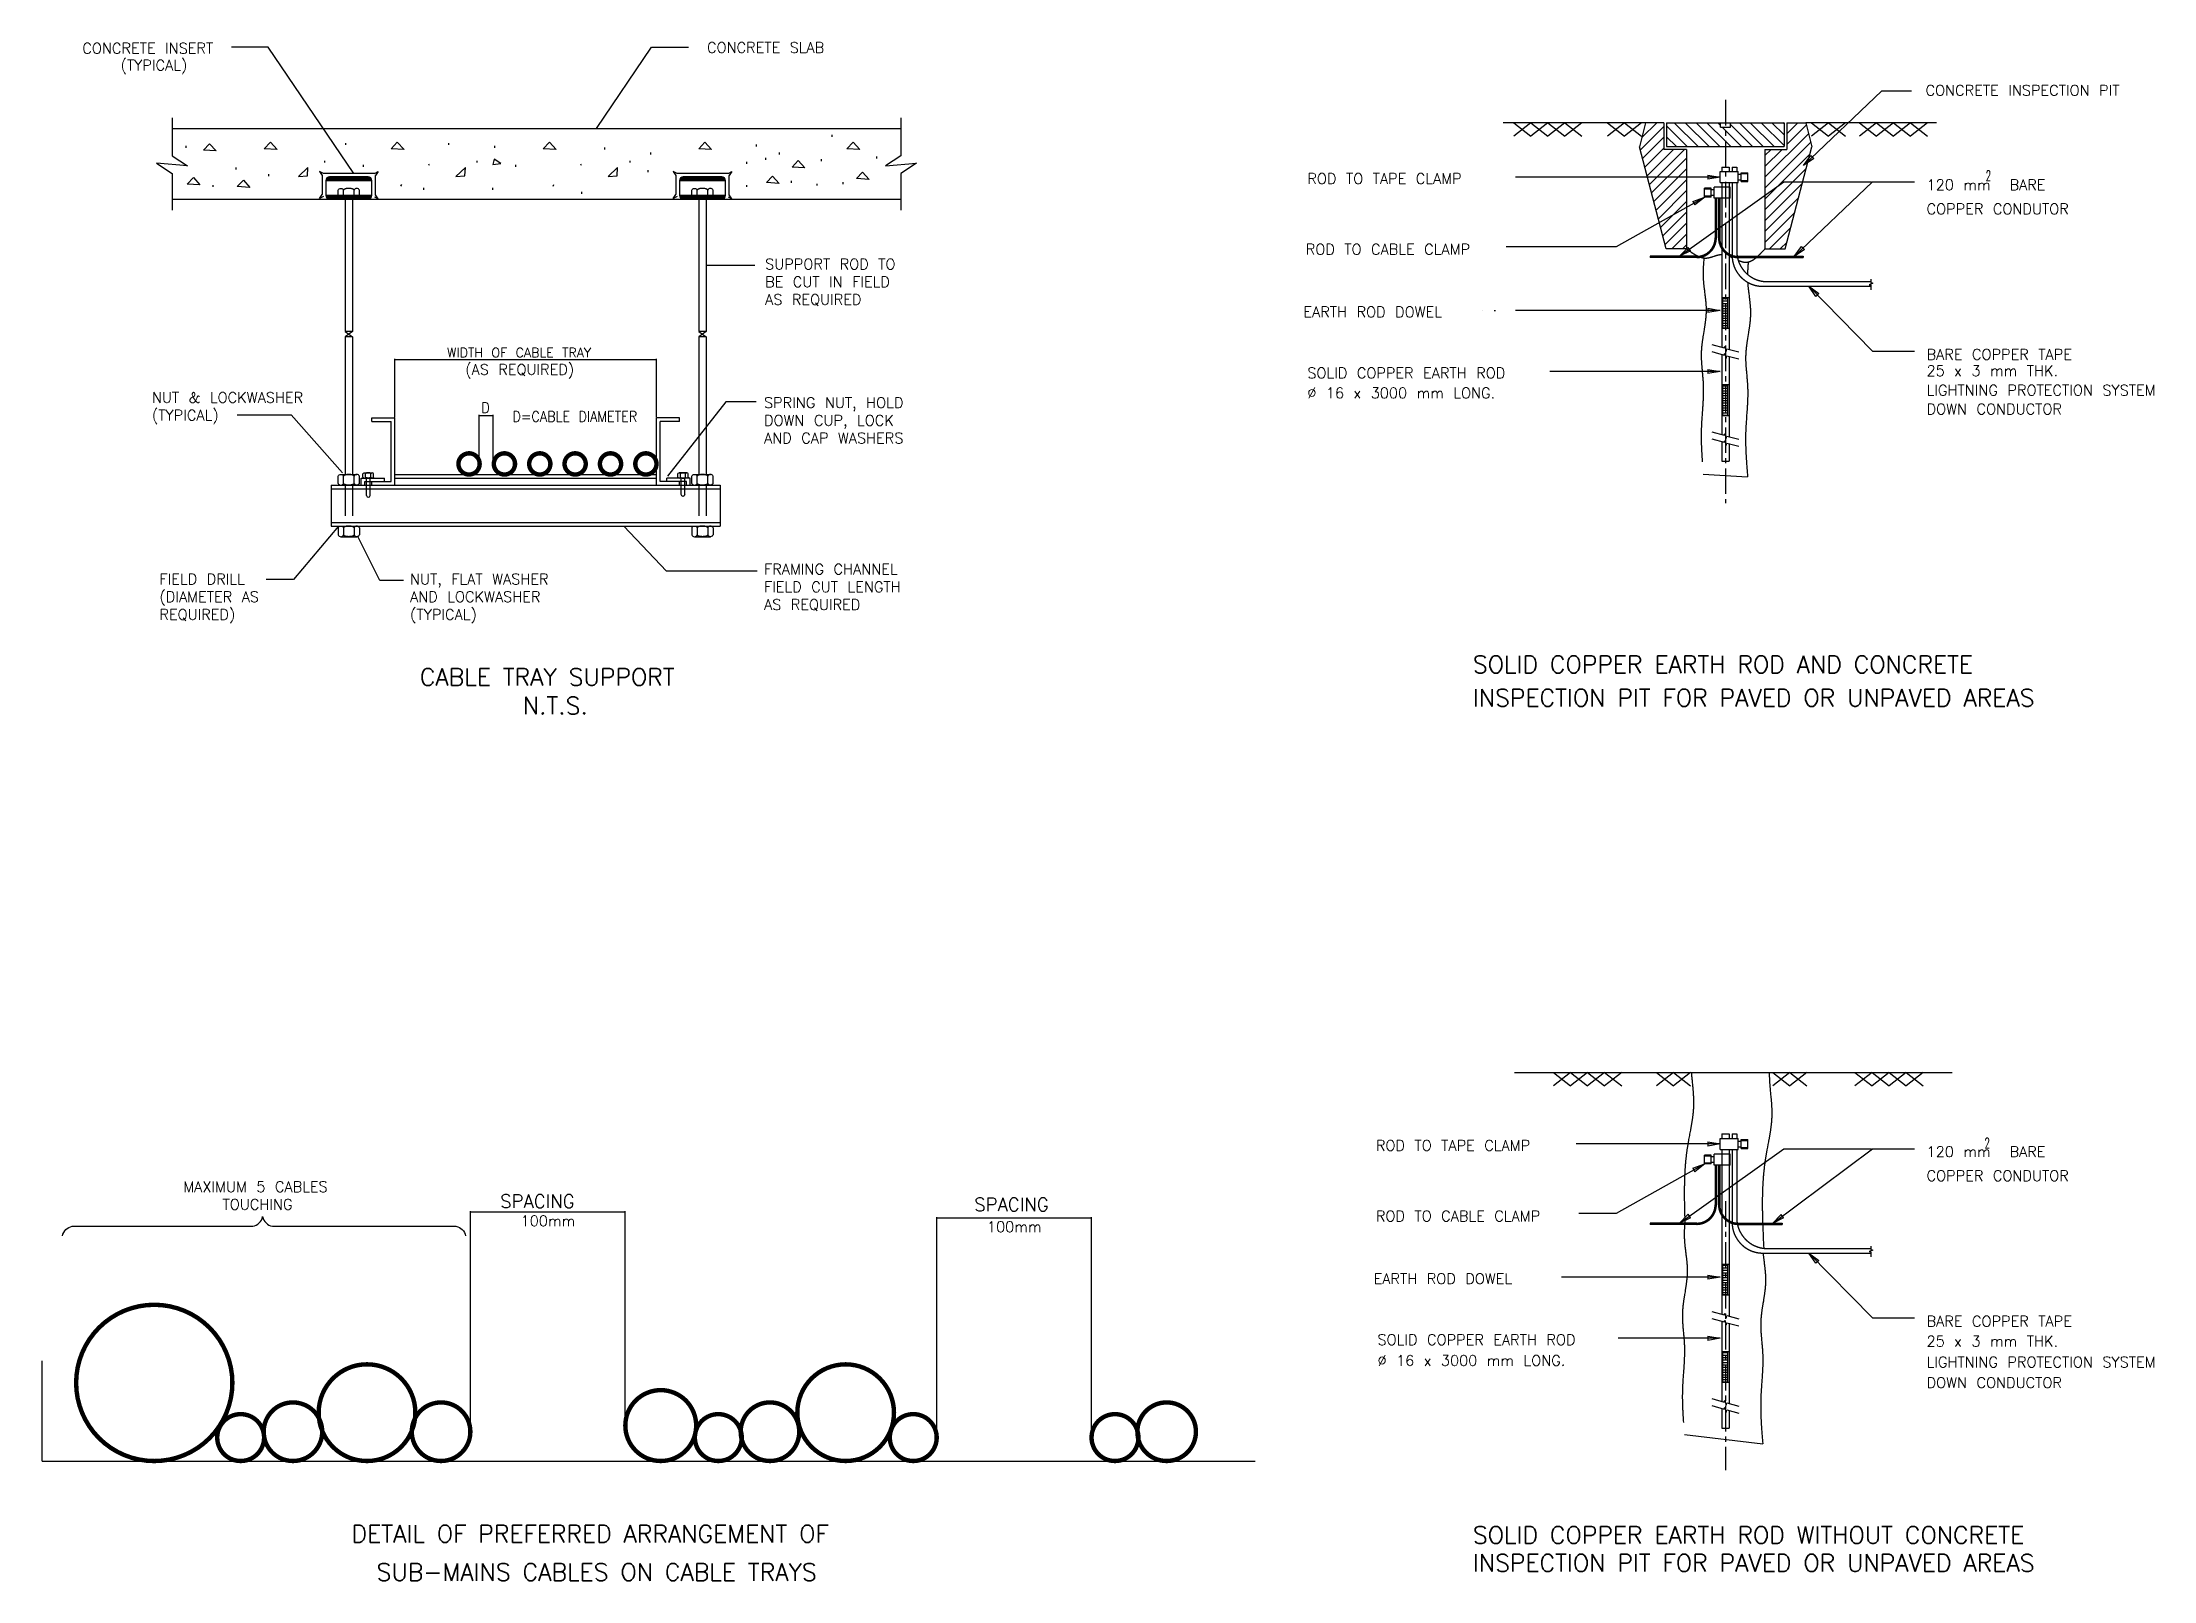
# Model space of a CAD drawing. Extents: x -198755 to -105822, y 74270 to 139116.
# Drawn here: x -198755 to -147170, y 100657 to 138234 of the extents above; entities that cross this region are included whole.
import ezdxf
from ezdxf.enums import TextEntityAlignment as Align

# ---------------------------------------------------------------- set-up
doc = ezdxf.new("R2010")
doc.units = 0
doc.header["$LTSCALE"] = 1000
doc.header["$MEASUREMENT"] = 0
for name, pattern in [('CENTER', [2, 1.25, -0.25, 0.25, -0.25]), ('EARTH', [6.3, 5, -0.5, 0, -0.3, 0, -0.5]), ('USTATION2', [1, 0.75, -0.25])]:
    doc.linetypes.add(name, pattern=pattern)
doc.layers.get('0').update_dxf_attribs({"linetype": 'CONTINUOUS'})
for name, color, linetype in [('EARTHING', 1, 'EARTH'), ('LIGH', 3, 'CONTINUOUS'), ('S-HATCH', 11, 'CONTINUOUS'), ('WALL', 6, 'CONTINUOUS')]:
    doc.layers.add(name, color=color, linetype=linetype)
doc.styles.add('ROMANS', font='ROMANS.shx', dxfattribs={"height": 200})
doc.styles.get("Standard").update_dxf_attribs({"font": 'TXT.shx', "height": 200})
doc.dimstyles.new('DIM100', dxfattribs={"dimtxt": 0.28, "dimasz": 0.2, "dimexe": 0.2, "dimexo": 0.2, "dimgap": 0.1, "dimtad": 1, "dimdec": 4, "dimlfac": 1000, "dimzin": 9, "dimdsep": 46, "dimtxsty": 'Standard', "dimblk": 'DOT', "dimblk1": 'DIM100', "dimblk2": 'DOT', "dimcen": 0.09, "dimclrd": 4, "dimclre": 4, "dimclrt": 2, "dimadec": 0, "dimazin": 0, "dimtfac": 0.035714, "dimtdec": 4, "dimtmove": 0, "dimatfit": 3, "dimldrblk": 'CLOSEDBLANK', "dimfxl": 0, "dimtolj": 1, "dimtzin": 0, "dimarcsym": 0})

msp = doc.modelspace()

# ---------------------------------------------------------------- texts
at = {"layer": 'LIGH', "color": 4, "linetype": 'Continuous'}
for s, p in [('CONCRETE INSERT', (-196176, 138088)), ('(TYPICAL)', (-196026, 137656)), ('CONCRETE SLAB', (-181082, 138105)), ('MAXIMUM 5 CABLES', (-193546, 110281)), ('TOUCHING', (-193495, 109849))]:
    msp.add_text(s, height=259.2, dxfattribs=at).set_placement(p, align=Align.MIDDLE)
for s, p in [('CONCRETE INSPECTION PIT', (-152745, 136930)), ('ROD TO TAPE CLAMP', (-167848, 134774, 420)), ('120 mm  BARE', (-152720, 134623)), ('COPPER CONDUTOR', (-152720, 134034)), ('ROD TO CABLE CLAMP', (-167887, 133049, 420)), ('EARTH ROD DOWEL', (-167943, 131519, 420)), ('BARE COPPER TAPE', (-152720, 130481)), ('SOLID COPPER EARTH ROD', (-167848, 130027, 420)), ('25 x 3 mm THK.', (-152720, 130082)), ('%%C 16 x 3000 mm LONG.', (-167848, 129539, 420)), ('LIGHTNING PROTECTION SYSTEM', (-152720, 129606)), ('DOWN CONDUCTOR', (-152720, 129144)), ('ROD TO TAPE CLAMP', (-166174, 111159, 420)), ('120 mm  BARE', (-152720, 111008)), ('COPPER CONDUTOR', (-152720, 110420)), ('ROD TO CABLE CLAMP', (-166174, 109435, 420)), ('EARTH ROD DOWEL', (-166229, 107905, 420)), ('BARE COPPER TAPE', (-152720, 106866)), ('SOLID COPPER EARTH ROD', (-166134, 106413, 420)), ('25 x 3 mm THK.', (-152720, 106378)), ('%%C 16 x 3000 mm LONG.', (-166134, 105906, 420)), ('LIGHTNING PROTECTION SYSTEM', (-152720, 105868)), ('DOWN CONDUCTOR', (-152720, 105366))]:
    msp.add_text(s, height=259.2, dxfattribs=at).set_placement(p)
for s, height, p in [('SUPPORT ROD TO', 259.2, (-181094, 132815)), ('AS REQUIRED', 259.2, (-181094, 131951)), ('BE CUT IN FIELD', 259.2, (-181094, 132383)), ('WIDTH OF CABLE TRAY', 226.8, (-188869, 130654)), ('NUT & LOCKWASHER', 259.2, (-196077, 129558)), ('SPRING NUT, HOLD', 259.2, (-181122, 129431)), ('(TYPICAL)', 259.2, (-196077, 129126)), ('DOWN CUP, LOCK', 259.2, (-181122, 128999)), ('AND CAP WASHERS ', 259.2, (-181122, 128567)), ('FRAMING CHANNEL', 259.2, (-181122, 125364)), ('FIELD DRILL', 259.2, (-195892, 125122)), ('(DIAMETER AS', 259.2, (-195892, 124690)), ('NUT, FLAT WASHER', 259.2, (-189770, 125122)), ('FIELD CUT LENGTH', 259.2, (-181122, 124932)), ('REQUIRED)', 259.2, (-195892, 124258)), ('AND LOCKWASHER', 259.2, (-189770, 124690)), ('(TYPICAL)', 259.2, (-189770, 124258)), ('AS REQUIRED', 259.2, (-181122, 124500)), ('SPACING', 324, (-187567, 109925)), ('SPACING', 324, (-175985, 109848)), ('100mm', 259.2, (-187068, 109447)), ('100mm', 259.2, (-175675, 109304))]:
    msp.add_text(s, height=height, dxfattribs=at).set_placement(p, align=Align.MIDDLE_LEFT)
at = {"layer": 'LIGH', "color": 4, "linetype": 'USTATION2'}
msp.add_text('(AS REQUIRED)', height=259.2, dxfattribs=at).set_placement((-187090, 130222), align=Align.MIDDLE)
at = {"layer": 'LIGH', "color": 4, "linetype": 'USTATION2', "width": 0.885833}
for s, height, p in [('D', 259, (-187924, 129309)), ('D=CABLE DIAMETER', 259.2, (-185743, 129093))]:
    msp.add_text(s, height=height, dxfattribs=at).set_placement(p, align=Align.MIDDLE)
at = {"layer": 'LIGH', "color": 4, "linetype": 'Continuous', "style": 'ROMANS'}
msp.add_text('CABLE TRAY SUPPORT', height=422.4, dxfattribs=at).set_placement((-186418, 122942), align=Align.TOP_CENTER)
for s, p in [('SOLID COPPER EARTH ROD AND CONCRETE', (-163804, 122826, 73)), ('INSPECTION PIT FOR PAVED OR UNPAVED AREAS', (-163804, 122012, 73)), ('DETAIL OF PREFERRED ARRANGEMENT OF', (-191197, 101592)), ('SOLID COPPER EARTH ROD WITHOUT CONCRETE', (-163804, 101563, 73)), ('INSPECTION PIT FOR PAVED OR UNPAVED AREAS', (-163804, 100882, 73)), ('SUB-MAINS CABLES ON CABLE TRAYS', (-190586, 100657))]:
    msp.add_text(s, height=422.4, dxfattribs=at).set_placement(p)
msp.add_text('N.T.S.', height=422.4, dxfattribs=at).set_placement((-187017, 122031), align=Align.MIDDLE_LEFT)
at = {"layer": 'WALL', "color": 4, "style": 'ROMANS', "width": 0.6}
for p in [(-151276, 134848), (-151304, 111219)]:
    msp.add_text('2', height=252, dxfattribs=at).set_placement(p)

# ---------------------------------------------------------------- blocks, each defined once
blk = doc.blocks.new('*X2')
at = {"color": 0}
for p, q in [((260.248, 415.812), (260.631, 416.195)), ((260.272, 416.012), (260.514, 416.254)), ((260.329, 416.246), (260.337, 416.254)), ((262.633, 416.075), (262.812, 416.254)), ((262.633, 416.252), (262.635, 416.254)), ((262.633, 415.899), (262.954, 416.22)), ((260.285, 415.672), (260.631, 416.018)), ((260.321, 415.531), (260.631, 415.841)), ((260.358, 415.391), (260.788, 415.821)), ((260.395, 415.251), (260.965, 415.821)), ((262.277, 415.366), (262.989, 416.078)), ((262.277, 415.189), (263.024, 415.936)), ((262.277, 415.719), (262.379, 415.821)), ((262.277, 415.542), (262.556, 415.821)), ((260.431, 415.111), (261, 415.68)), ((260.468, 414.971), (261, 415.503)), ((262.277, 415.012), (263.012, 415.747)), ((262.277, 414.835), (262.949, 415.508)), ((260.504, 414.83), (261, 415.326)), ((260.541, 414.69), (261, 415.149)), ((262.277, 414.658), (262.887, 415.268)), ((260.577, 414.55), (261, 414.972)), ((260.614, 414.41), (261, 414.796)), ((262.277, 414.482), (262.824, 415.029)), ((262.277, 414.305), (262.762, 414.79)), ((260.651, 414.27), (261, 414.619)), ((260.759, 414.201), (261, 414.442)), ((262.35, 414.201), (262.7, 414.551)), ((260.936, 414.201), (261, 414.265)), ((262.527, 414.201), (262.637, 414.312))]:
    blk.add_line(p, q, dxfattribs=at)
blk = doc.blocks.new('_ClosedBlank')
at = {"color": 0, "linetype": 'ByBlock', "lineweight": -2}
for p, q in [((-1, 0.17), (0, 0)), ((-1, 0.17), (-1, -0.17)), ((0, 0), (-1, -0.17))]:
    blk.add_line(p, q, dxfattribs=at)
blk = doc.blocks.new('_Dot')
at = {"color": 0, "linetype": 'ByBlock', "lineweight": -2}
blk.add_line((-0.5, 0), (-1, 0), dxfattribs=at)
at = {"color": 0, "linetype": 'ByBlock', "const_width": 0.5}
blk.add_lwpolyline([(-0.25, 0, 1), (0.25, 0, 1)], format="xyb", close=True, dxfattribs=at)
blk = doc.blocks.new('DIM100')
at = {"color": 4, "linetype": 'Continuous'}
for p, q in [((0, -125), (0, 125)), ((-125, 0), (125, 0))]:
    blk.add_line(p, q, dxfattribs=at)
at = {"color": 2, "linetype": 'Continuous'}
blk.add_line((-88.39, -88.39), (88.39, 88.39), dxfattribs=at)
blk = doc.blocks.new('*X3')
at = {"color": 0}
for p, q in [((261.012, 415.866), (260.676, 416.202)), ((261.189, 415.866), (260.8, 416.254)), ((261.366, 415.866), (260.977, 416.254)), ((261.542, 415.866), (261.154, 416.254)), ((261.632, 415.953), (261.331, 416.254)), ((261.552, 416.21), (261.507, 416.254)), ((261.632, 416.13), (261.579, 416.183)), ((261.896, 415.866), (261.632, 416.13)), ((262.073, 415.866), (261.715, 416.224)), ((262.249, 415.866), (261.861, 416.254)), ((262.426, 415.866), (262.038, 416.254)), ((262.588, 415.881), (262.215, 416.254)), ((262.588, 416.057), (262.391, 416.254)), ((262.588, 416.234), (262.568, 416.254)), ((260.835, 415.866), (260.676, 416.025)), ((261.719, 415.866), (261.632, 415.953))]:
    blk.add_line(p, q, dxfattribs=at)

# ---------------------------------------------------------------- linework, layer by layer
at = {"layer": 'EARTHING', "color": 11, "linetype": 'CENTER', "ltscale": 0.5}
for p, q in [((-157636, 136827), (-157636, 126975)), ((-157636, 109928), (-157636, 103360))]:
    msp.add_line(p, q, dxfattribs=at)
at = {"layer": 'EARTHING', "color": 2, "linetype": 'Continuous'}
for p, q in [((-159587, 136268), (-159732, 135681)), ((-159137, 136268), (-159587, 136268)), ((-159070, 136268), (-156202, 136268)), ((-156134, 136268), (-155666, 136268)), ((-155666, 136268), (-155521, 135681)), ((-159082, 133188), (-159732, 135681)), ((-159070, 135686), (-156202, 135686)), ((-156172, 133188), (-155521, 135681)), ((-157726, 135186), (-157726, 135075)), ((-157546, 135186), (-157546, 135075)), ((-157471, 135186), (-157471, 135075)), ((-157359, 135186), (-157359, 135075)), ((-157726, 134805), (-157726, 133252)), ((-157546, 134805), (-157546, 133065)), ((-157471, 134805), (-157471, 133031)), ((-157359, 134805), (-157359, 133137)), ((-158584, 133188), (-159082, 133188)), ((-157726, 133193), (-157726, 130783)), ((-156669, 133188), (-156172, 133188)), ((-157546, 133031), (-157546, 130733)), ((-157726, 130612), (-157726, 128652)), ((-157546, 130562), (-157546, 128602)), ((-157726, 128481), (-157726, 128000)), ((-157546, 128430), (-157546, 128000)), ((-157726, 111571), (-157726, 111461)), ((-157546, 111571), (-157546, 111461)), ((-157471, 111571), (-157471, 111461)), ((-157359, 111571), (-157359, 111461)), ((-157726, 111190), (-157726, 109638)), ((-157546, 111190), (-157546, 109450)), ((-157471, 111190), (-157471, 109416)), ((-157359, 111190), (-157359, 109522)), ((-157726, 109578), (-157726, 107169)), ((-157546, 109416), (-157546, 107118)), ((-157726, 106997), (-157726, 105038)), ((-157546, 106947), (-157546, 104987)), ((-157726, 104866), (-157726, 104385)), ((-157546, 104816), (-157546, 104385))]:
    msp.add_line(p, q, dxfattribs=at)
at = {"layer": 'EARTHING', "color": 2}
for p, q in [((-159137, 136268), (-159137, 135618)), ((-159070, 136268), (-159070, 135686)), ((-157756, 136161), (-157756, 136268)), ((-157512, 136161), (-157512, 136268)), ((-156202, 136268), (-156202, 135686)), ((-156134, 136268), (-156134, 135618)), ((-157756, 136161), (-157512, 136161)), ((-158584, 135618), (-159137, 135618)), ((-158584, 135618), (-158584, 133188)), ((-157726, 135186), (-157546, 135186)), ((-157471, 135186), (-157359, 135186)), ((-156669, 135618), (-156669, 133188)), ((-156669, 135618), (-156134, 135618)), ((-157981, 134667), (-158145, 134667)), ((-158145, 134450), (-158145, 134667)), ((-157981, 134645), (-158145, 134645)), ((-157981, 134450), (-157981, 134667)), ((-157912, 134423), (-157912, 134694)), ((-157521, 134694), (-157912, 134694)), ((-157764, 135075), (-157320, 135075)), ((-157764, 134805), (-157764, 135075)), ((-157764, 134805), (-157320, 134805)), ((-157521, 134423), (-157521, 134694)), ((-157320, 134805), (-157320, 135075)), ((-157320, 135009), (-157251, 135009)), ((-157320, 134871), (-157251, 134871)), ((-157251, 134832), (-157251, 135048)), ((-157251, 135048), (-157087, 135048)), ((-157251, 135026), (-157087, 135026)), ((-157251, 134854), (-157087, 134854)), ((-157251, 134832), (-157087, 134832)), ((-157087, 134832), (-157087, 135048)), ((-157981, 134473), (-158145, 134473)), ((-157981, 134450), (-158145, 134450)), ((-157912, 134627), (-157981, 134627)), ((-157912, 134490), (-157981, 134490)), ((-157521, 134423), (-157912, 134423)), ((-157885, 134423), (-157885, 133456)), ((-157855, 134423), (-157855, 133456)), ((-157804, 134423), (-157804, 133456)), ((-157774, 134423), (-157774, 133456)), ((-158335, 133006), (-159475, 133006)), ((-159475, 133006), (-159475, 132976)), ((-158335, 132976), (-159475, 132976)), ((-157324, 133006), (-155736, 133006)), ((-157324, 132976), (-155736, 132976)), ((-155736, 133006), (-155736, 132976)), ((-156721, 132274), (-154084, 132274)), ((-156609, 132387), (-154084, 132387)), ((-157726, 132002), (-157546, 132002)), ((-157696, 131252), (-157696, 132002)), ((-157696, 131975), (-157576, 131975)), ((-157696, 131915), (-157576, 131915)), ((-157696, 131855), (-157576, 131855)), ((-157696, 131795), (-157576, 131795)), ((-157696, 131735), (-157576, 131735)), ((-157696, 131675), (-157576, 131675)), ((-157696, 131615), (-157576, 131615)), ((-157696, 131555), (-157576, 131555)), ((-157576, 131252), (-157576, 132002)), ((-157726, 131252), (-157546, 131252)), ((-157696, 131495), (-157576, 131495)), ((-157696, 131435), (-157576, 131435)), ((-157696, 131375), (-157576, 131375)), ((-157696, 131315), (-157576, 131315)), ((-157696, 131260), (-157576, 131260)), ((-157726, 129871), (-157546, 129871)), ((-157696, 129121), (-157696, 129871)), ((-157696, 129844), (-157576, 129844)), ((-157696, 129784), (-157576, 129784)), ((-157696, 129724), (-157576, 129724)), ((-157696, 129664), (-157576, 129664)), ((-157696, 129604), (-157576, 129604)), ((-157696, 129544), (-157576, 129544)), ((-157696, 129484), (-157576, 129484)), ((-157576, 129121), (-157576, 129871)), ((-157726, 129121), (-157546, 129121)), ((-157696, 129424), (-157576, 129424)), ((-157696, 129364), (-157576, 129364)), ((-157696, 129304), (-157576, 129304)), ((-157696, 129244), (-157576, 129244)), ((-157696, 129184), (-157576, 129184)), ((-157696, 129129), (-157576, 129129)), ((-157726, 128000), (-157546, 128000)), ((-157764, 111190), (-157764, 111461)), ((-157764, 111461), (-157320, 111461)), ((-157726, 111571), (-157546, 111571)), ((-157471, 111571), (-157359, 111571)), ((-157320, 111190), (-157320, 111461)), ((-157251, 111434), (-157087, 111434)), ((-157251, 111217), (-157251, 111434)), ((-157087, 111217), (-157087, 111434)), ((-158145, 110836), (-158145, 111052)), ((-157981, 111052), (-158145, 111052)), ((-157981, 111030), (-158145, 111030)), ((-157981, 110836), (-157981, 111052)), ((-157912, 111013), (-157981, 111013)), ((-157521, 111079), (-157912, 111079)), ((-157912, 110809), (-157912, 111079)), ((-157764, 111190), (-157320, 111190)), ((-157521, 110809), (-157521, 111079)), ((-157320, 111394), (-157251, 111394)), ((-157320, 111257), (-157251, 111257)), ((-157251, 111411), (-157087, 111411)), ((-157251, 111240), (-157087, 111240)), ((-157251, 111217), (-157087, 111217)), ((-157981, 110858), (-158145, 110858)), ((-157981, 110836), (-158145, 110836)), ((-157912, 110876), (-157981, 110876)), ((-157521, 110809), (-157912, 110809)), ((-157885, 110809), (-157885, 109842)), ((-157855, 110809), (-157855, 109842)), ((-157804, 110809), (-157804, 109842)), ((-157774, 110809), (-157774, 109842)), ((-158335, 109392), (-159475, 109392)), ((-159475, 109392), (-159475, 109362)), ((-158335, 109362), (-159475, 109362)), ((-157324, 109392), (-156248, 109392)), ((-157324, 109362), (-156248, 109362)), ((-156248, 109392), (-156248, 109362)), ((-157726, 108387), (-157546, 108387)), ((-157696, 107637), (-157696, 108387)), ((-157696, 108361), (-157576, 108361)), ((-157576, 107637), (-157576, 108387)), ((-156721, 108660), (-154084, 108660)), ((-156609, 108772), (-154084, 108772)), ((-157696, 108301), (-157576, 108301)), ((-157696, 108241), (-157576, 108241)), ((-157696, 108181), (-157576, 108181)), ((-157696, 108121), (-157576, 108121)), ((-157696, 108061), (-157576, 108061)), ((-157696, 108001), (-157576, 108001)), ((-157696, 107941), (-157576, 107941)), ((-157696, 107881), (-157576, 107881)), ((-157696, 107821), (-157576, 107821)), ((-157726, 107637), (-157546, 107637)), ((-157696, 107761), (-157576, 107761)), ((-157696, 107701), (-157576, 107701)), ((-157696, 107646), (-157576, 107646)), ((-157726, 106256), (-157546, 106256)), ((-157696, 105506), (-157696, 106256)), ((-157696, 106230), (-157576, 106230)), ((-157696, 106170), (-157576, 106170)), ((-157696, 106110), (-157576, 106110)), ((-157696, 106050), (-157576, 106050)), ((-157696, 105990), (-157576, 105990)), ((-157696, 105930), (-157576, 105930)), ((-157696, 105870), (-157576, 105870)), ((-157696, 105810), (-157576, 105810)), ((-157576, 105506), (-157576, 106256)), ((-157726, 105506), (-157546, 105506)), ((-157696, 105750), (-157576, 105750)), ((-157696, 105690), (-157576, 105690)), ((-157696, 105630), (-157576, 105630)), ((-157696, 105570), (-157576, 105570)), ((-157696, 105514), (-157576, 105514)), ((-157726, 104385), (-157546, 104385))]:
    msp.add_line(p, q, dxfattribs=at)
at = {"layer": 'EARTHING', "color": 11}
for p, q in [((-154036, 132349), (-154126, 132313)), ((-154126, 132313), (-154084, 132306)), ((-154084, 132445), (-154084, 132363)), ((-154084, 132363), (-154036, 132349)), ((-154084, 132306), (-154084, 132187)), ((-157969, 130851), (-157667, 130767)), ((-157969, 130680), (-157667, 130595)), ((-157667, 130767), (-157651, 130811)), ((-157667, 130595), (-157651, 130639)), ((-157651, 130811), (-157619, 130693)), ((-157651, 130639), (-157619, 130521)), ((-157619, 130693), (-157597, 130746)), ((-157619, 130521), (-157597, 130575)), ((-157597, 130746), (-157309, 130671)), ((-157597, 130575), (-157309, 130500)), ((-157969, 128720), (-157667, 128636)), ((-157969, 128549), (-157667, 128464)), ((-157667, 128636), (-157651, 128680)), ((-157667, 128464), (-157651, 128508)), ((-157651, 128680), (-157619, 128561)), ((-157651, 128508), (-157619, 128390)), ((-157619, 128561), (-157597, 128615)), ((-157597, 128615), (-157309, 128540)), ((-157619, 128390), (-157597, 128444)), ((-157597, 128444), (-157309, 128368)), ((-158177, 127687), (-157093, 127616)), ((-154036, 108735), (-154126, 108699)), ((-154126, 108699), (-154084, 108692)), ((-154084, 108830), (-154084, 108748)), ((-154084, 108748), (-154036, 108735)), ((-154084, 108692), (-154084, 108572)), ((-157969, 107237), (-157667, 107152)), ((-157969, 107065), (-157667, 106981)), ((-157667, 107152), (-157651, 107196)), ((-157667, 106981), (-157651, 107025)), ((-157651, 107196), (-157619, 107078)), ((-157651, 107025), (-157619, 106907)), ((-157619, 107078), (-157597, 107132)), ((-157619, 106907), (-157597, 106960)), ((-157597, 107132), (-157309, 107057)), ((-157597, 106960), (-157309, 106885)), ((-157969, 105106), (-157667, 105021)), ((-157969, 104934), (-157667, 104850)), ((-157667, 105021), (-157651, 105065)), ((-157667, 104850), (-157651, 104894)), ((-157651, 105065), (-157619, 104947)), ((-157651, 104894), (-157619, 104775)), ((-157619, 104947), (-157597, 105001)), ((-157619, 104775), (-157597, 104829)), ((-157597, 105001), (-157309, 104925)), ((-157597, 104829), (-157309, 104754)), ((-158638, 104226), (-156724, 104002))]:
    msp.add_line(p, q, dxfattribs=at)
at = {"layer": 'EARTHING', "color": 2}
for centre, radius, start, end in [((-158335, 133456), 480, 270, 0), ((-158335, 133456), 450, 270, 0), ((-157324, 133456), 480, 180, 270), ((-157324, 133456), 450, 180, 270), ((-156609, 133137), 750, 180, 189.9795), ((-156721, 133024), 750, 181.9271, 270), ((-156609, 133137), 750, 192.3377, 270), ((-158335, 109842), 450, 270, 0), ((-158335, 109842), 480, 270, 0), ((-157324, 109842), 480, 180, 270), ((-157324, 109842), 450, 180, 270), ((-156721, 109410), 750, 181.9271, 270), ((-156609, 109522), 750, 180, 189.9795), ((-157324, 109842), 450, 267.0889, 270), ((-156609, 109522), 750, 192.3377, 270), ((-157324, 109842), 480, 267.9846, 270)]:
    msp.add_arc(centre, radius, start, end, dxfattribs=at)
at = {"layer": 'EARTHING', "color": 11}
for points, knots in [([(-158584, 133188), (-158418, 133067), (-158149, 132871), (-157851, 133047), (-157732, 133049), (-157726, 133049)], [0, 0, 0, 0, 0.3695876, 0.5979402, 0.6106608, 0.6106608, 0.6106608, 0.6106608]), ([(-157323, 132909), (-157257, 132881), (-157019, 132805), (-156817, 133027), (-156669, 133188)], [0.8856953, 0.8856953, 0.8856953, 0.8856953, 1.0249739, 1.4024246, 1.4024246, 1.4024246, 1.4024246]), ([(-158161, 132967), (-158173, 132801), (-158203, 132375), (-158027, 131605), (-158293, 130745), (-158125, 129769), (-158265, 128779), (-158206, 128048), (-158177, 127687)], [0.011602, 0.011602, 0.011602, 0.011602, 0.342658, 0.863179, 1.558808, 2.078141, 2.81711, 3.540385, 3.540385, 3.540385, 3.540385]), ([(-157091, 132372), (-157077, 132121), (-156946, 131525), (-157208, 130674), (-157040, 129698), (-157180, 128708), (-157122, 127978), (-157093, 127616)], [0.361133, 0.361133, 0.361133, 0.361133, 0.863179, 1.558808, 2.078141, 2.81711, 3.540385, 3.540385, 3.540385, 3.540385]), ([(-158622, 109506), (-158635, 110086), (-158656, 111020), (-158345, 112193), (-158441, 112807), (-158459, 113069)], [0, 0, 0, 0, 1.157508, 1.860841, 2.384895, 2.384895, 2.384895, 2.384895]), ([(-158622, 109506), (-158634, 109340), (-158664, 108914), (-158488, 108144), (-158753, 107284), (-158586, 106308), (-158725, 105318), (-158667, 104587), (-158638, 104226)], [0.011602, 0.011602, 0.011602, 0.011602, 0.342658, 0.863179, 1.558808, 2.078141, 2.81711, 3.540385, 3.540385, 3.540385, 3.540385]), ([(-156715, 108660), (-156695, 108442), (-156587, 107878), (-156839, 107060), (-156672, 106083), (-156811, 105094), (-156753, 104363), (-156724, 104002)], [0.426401, 0.426401, 0.426401, 0.426401, 0.863179, 1.558808, 2.078141, 2.81711, 3.540385, 3.540385, 3.540385, 3.540385])]:
    msp.add_open_spline(points, degree=3, knots=knots, dxfattribs=at)
for points in [[(-157546, 133009), (-157521, 132999), (-157495, 132988), (-157470, 132976)], [(-157078, 132868), (-157086, 132767), (-157093, 132666), (-157095, 132565)]]:
    msp.add_open_spline(points, degree=3, dxfattribs=at)
msp.add_spline([(-156690, 108777), (-156647, 110989), (-156494, 112032), (-156555, 113015), (-156555, 113069)], degree=3, dxfattribs=at)
at = {"layer": 'LIGH', "color": 4, "linetype": 'Continuous'}
for p, q in [((-182539, 132786), (-181344, 132786)), ((-190142, 129074), (-190142, 130500)), ((-190142, 130484), (-183748, 130484)), ((-183748, 129074), (-183748, 130500)), ((-193994, 129131), (-192671, 129131)), ((-192671, 129131), (-191416, 127715)), ((-188083, 128085), (-188083, 129132)), ((-188083, 129119), (-187738, 129119)), ((-187738, 128035), (-187738, 129132)), ((-188296, 104313), (-188296, 109682)), ((-188296, 109666), (-184511, 109666)), ((-184511, 104463), (-184511, 109682)), ((-176903, 104170), (-176903, 109540)), ((-176903, 109524), (-173118, 109524)), ((-173118, 104320), (-173118, 109540))]:
    msp.add_line(p, q, dxfattribs=at)
for points in [[(-191144, 135032), (-193235, 138113), (-194135, 138113)], [(-185212, 136131), (-183868, 138113), (-182967, 138113)], [(-195584, 136392), (-195584, 135463), (-195208, 135212), (-195961, 135279), (-195584, 135027), (-195584, 134132)], [(-177776, 136392), (-177776, 135463), (-178153, 135212), (-177400, 135279), (-177776, 135027), (-177776, 134132)], [(-195584, 136131), (-177776, 136131)], [(-195237, 135658), (-195237, 135706)], [(-191338, 135725), (-191338, 135773)], [(-188820, 135725), (-188820, 135773)], [(-187702, 135655), (-187702, 135701)], [(-181307, 135691), (-181307, 135739)], [(-179456, 135923), (-179456, 135972)], [(-194014, 135129), (-194014, 135178)], [(-191848, 135297), (-191848, 135338)], [(-190903, 135191), (-190903, 135239)], [(-189297, 135225), (-189312, 135259)], [(-188130, 135297), (-188130, 135338)], [(-187187, 135191), (-187187, 135239)], [(-185581, 135225), (-185597, 135259)], [(-185012, 135614), (-185012, 135663)], [(-184388, 135297), (-184388, 135338)], [(-183885, 135493), (-183885, 135541)], [(-181538, 135261), (-181538, 135310)], [(-181076, 135361), (-181076, 135409)], [(-180745, 135493), (-180745, 135541)], [(-179720, 135327), (-179720, 135375)], [(-178366, 135394), (-178366, 135442)], [(-194576, 134699), (-194576, 134747)], [(-193221, 134963), (-193221, 135012)], [(-191886, 135032), (-191979, 135081)], [(-191979, 135081), (-191913, 134983)], [(-191913, 134983), (-191913, 134512)], [(-190638, 135032), (-191886, 135032)], [(-190638, 135032), (-190552, 135077)], [(-190552, 135077), (-190617, 134980)], [(-190617, 134509), (-190617, 134980)], [(-189993, 134721), (-189974, 134759)], [(-189429, 134632), (-189429, 134681)], [(-187744, 134632), (-187744, 134681)], [(-186274, 134721), (-186258, 134759)], [(-183951, 135063), (-183951, 135111)], [(-183246, 135032), (-183339, 135081)], [(-183339, 135081), (-183273, 134983)], [(-183273, 134983), (-183273, 134512)], [(-181998, 135032), (-183246, 135032)], [(-181998, 135032), (-181912, 135077)], [(-181912, 135077), (-181977, 134980)], [(-181977, 134509), (-181977, 134980)], [(-181538, 134699), (-181538, 134747)], [(-180448, 134798), (-180448, 134847)], [(-179820, 134732), (-179820, 134780)], [(-179192, 134765), (-179192, 134813)], [(-195584, 134403), (-177776, 134403)], [(-191979, 134415), (-191913, 134512)], [(-191886, 134464), (-191979, 134415)], [(-191524, 134447), (-191524, 134619)], [(-191460, 134403), (-191071, 134403)], [(-191395, 134447), (-191395, 134619)], [(-191352, 134403), (-191352, 131169)], [(-191179, 134403), (-191179, 131169)], [(-191136, 134447), (-191136, 134619)], [(-191006, 134447), (-191006, 134619)], [(-190638, 134457), (-190552, 134411)], [(-190552, 134411), (-190617, 134509)], [(-185571, 134533), (-185571, 134581)], [(-183339, 134415), (-183273, 134512)], [(-183246, 134464), (-183339, 134415)], [(-182884, 134447), (-182884, 134619)], [(-182820, 134403), (-182431, 134403)], [(-182755, 134447), (-182755, 134619)], [(-182712, 134403), (-182712, 131169)], [(-182539, 134403), (-182539, 131169)], [(-182496, 134447), (-182496, 134619)], [(-182366, 134447), (-182366, 134619)], [(-181998, 134457), (-181912, 134411)], [(-181912, 134411), (-181977, 134509)], [(-191179, 131169), (-191352, 131040)], [(-191352, 131169), (-191179, 131040)], [(-191179, 131169), (-191352, 131169)], [(-191352, 131040), (-191352, 127676)], [(-191179, 131040), (-191352, 131040)], [(-191179, 131040), (-191179, 127676)], [(-182539, 131169), (-182712, 131040)], [(-182712, 131169), (-182539, 131040)], [(-182539, 131169), (-182712, 131169)], [(-182712, 131040), (-182712, 127676)], [(-182539, 131040), (-182712, 131040)], [(-182539, 131040), (-182539, 127676)], [(-190704, 129058), (-190142, 129058)], [(-190704, 128972), (-190704, 129058)], [(-190704, 128972), (-190228, 128972)], [(-190228, 127503), (-190228, 128972)], [(-190142, 127416), (-190142, 129058)], [(-183748, 127416), (-183748, 129058)], [(-183187, 129058), (-183748, 129058)], [(-183662, 127503), (-183662, 128972)], [(-183187, 128972), (-183662, 128972)], [(-181314, 129451), (-182058, 129451), (-183480, 127634)], [(-183187, 128972), (-183187, 129058)], [(-191697, 127416), (-182193, 127416)], [(-191697, 127416), (-191697, 126417)], [(-191524, 127460), (-191524, 127632)], [(-191460, 127676), (-191071, 127676)], [(-191395, 127460), (-191395, 127632)], [(-191136, 127460), (-191136, 127632)], [(-191006, 127460), (-191006, 127632)], [(-190963, 127589), (-190391, 127589)], [(-190963, 127416), (-190963, 127589)], [(-190920, 127611), (-190920, 127697)], [(-190888, 127719), (-190693, 127719)], [(-190876, 127503), (-190228, 127503)], [(-190876, 127416), (-190876, 127503)], [(-190855, 127611), (-190855, 127697)], [(-190833, 127165), (-190833, 127589)], [(-190747, 127165), (-190747, 127589)], [(-190725, 127611), (-190725, 127697)], [(-190704, 127416), (-190704, 127503)], [(-190660, 127611), (-190660, 127697)], [(-190391, 127503), (-190391, 127589)], [(-190142, 127676), (-183748, 127676)], [(-190142, 127589), (-183748, 127589)], [(-183014, 127503), (-183662, 127503)], [(-182928, 127589), (-183500, 127589)], [(-183500, 127503), (-183500, 127589)], [(-183230, 127611), (-183230, 127697)], [(-183004, 127719), (-183198, 127719)], [(-183187, 127416), (-183187, 127503)], [(-183165, 127611), (-183165, 127697)], [(-183144, 127186), (-183144, 127589)], [(-183057, 127186), (-183057, 127589)], [(-183036, 127611), (-183036, 127697)], [(-183014, 127416), (-183014, 127503)], [(-182971, 127611), (-182971, 127697)], [(-182928, 127416), (-182928, 127589)], [(-182884, 127460), (-182884, 127632)], [(-182820, 127676), (-182431, 127676)], [(-182755, 127460), (-182755, 127632)], [(-182496, 127460), (-182496, 127632)], [(-182366, 127460), (-182366, 127632)], [(-182193, 127416), (-182193, 126417)], [(-191697, 127330), (-182193, 127330)], [(-191518, 126417), (-192620, 125112), (-193286, 125112)], [(-191697, 126504), (-182193, 126504)], [(-191697, 126417), (-182193, 126417)], [(-181286, 125316), (-183507, 125316), (-184549, 126417)], [(-191524, 126373), (-191524, 126201)], [(-191460, 126157), (-191071, 126157)], [(-191395, 126373), (-191395, 126201)], [(-191136, 126373), (-191136, 126201)], [(-189930, 125090), (-190509, 125090), (-191043, 126161)], [(-191006, 126373), (-191006, 126201)], [(-182884, 126373), (-182884, 126201)], [(-182820, 126157), (-182431, 126157)], [(-182755, 126373), (-182755, 126201)], [(-182496, 126373), (-182496, 126201)], [(-182366, 126373), (-182366, 126201)], [(-198755, 103581), (-198755, 106026)], [(-198755, 103581), (-169127, 103581)]]:
    msp.add_lwpolyline(points, dxfattribs=at)
for points in [[(-191525, 134620, -0.666667), (-191395, 134620)], [(-191136, 134620, 0.135321), (-191138, 134628, 0.089023), (-191146, 134636, 0.053772), (-191158, 134644, 0.035262), (-191174, 134650, 0.025656), (-191193, 134656, 0.020489), (-191216, 134660, 0.017751), (-191240, 134662, 0.016553), (-191265, 134663, 0.016553), (-191291, 134662, 0.017751), (-191315, 134660, 0.020489), (-191337, 134656, 0.025656), (-191357, 134650, 0.035262), (-191373, 134644, 0.053772), (-191385, 134636, 0.089023), (-191393, 134628, 0.135321), (-191395, 134620, 0.135321)], [(-191006, 134620, 0.666667), (-191136, 134620)], [(-182885, 134620, -0.666667), (-182755, 134620)], [(-182496, 134620, 0.135321), (-182498, 134628, 0.089023), (-182506, 134636, 0.053772), (-182518, 134644, 0.035262), (-182534, 134650, 0.025656), (-182553, 134656, 0.020489), (-182576, 134660, 0.017751), (-182600, 134662, 0.016553), (-182625, 134663, 0.016553), (-182651, 134662, 0.017751), (-182675, 134660, 0.020489), (-182697, 134656, 0.025656), (-182717, 134650, 0.035262), (-182733, 134644, 0.053772), (-182745, 134636, 0.089023), (-182753, 134628, 0.135321), (-182755, 134620, 0.135321)], [(-182366, 134620, 0.666667), (-182496, 134620)], [(-191525, 134447, 0.666667), (-191395, 134447)], [(-191136, 134447, -0.135321), (-191138, 134439, -0.089023), (-191146, 134430, -0.053772), (-191158, 134423, -0.035262), (-191174, 134416, -0.025656), (-191193, 134411, -0.020489), (-191216, 134407, -0.017751), (-191240, 134405, -0.016553), (-191265, 134404, -0.016553), (-191291, 134405, -0.017751), (-191315, 134407, -0.020489), (-191337, 134411, -0.025656), (-191357, 134416, -0.035262), (-191373, 134423, -0.053772), (-191385, 134430, -0.089023), (-191393, 134439, -0.135321), (-191395, 134447, -0.135321)], [(-191006, 134447, -0.666667), (-191136, 134447)], [(-182885, 134447, 0.666667), (-182755, 134447)], [(-182496, 134447, -0.135321), (-182498, 134439, -0.089023), (-182506, 134430, -0.053772), (-182518, 134423, -0.035262), (-182534, 134416, -0.025656), (-182553, 134411, -0.020489), (-182576, 134407, -0.017751), (-182600, 134405, -0.016553), (-182625, 134404, -0.016553), (-182651, 134405, -0.017751), (-182675, 134407, -0.020489), (-182697, 134411, -0.025656), (-182717, 134416, -0.035262), (-182733, 134423, -0.053772), (-182745, 134430, -0.089023), (-182753, 134439, -0.135321), (-182755, 134447, -0.135321)], [(-182366, 134447, -0.666667), (-182496, 134447)], [(-191525, 127633, -0.666667), (-191395, 127633)], [(-191525, 127460, 0.666667), (-191395, 127460)], [(-191136, 127633, 0.135321), (-191138, 127641, 0.089023), (-191146, 127649, 0.053772), (-191158, 127657, 0.035262), (-191174, 127663, 0.025656), (-191193, 127669, 0.020489), (-191216, 127673, 0.017751), (-191240, 127675, 0.016553), (-191265, 127676, 0.016553), (-191291, 127675, 0.017751), (-191315, 127673, 0.020489), (-191337, 127669, 0.025656), (-191357, 127663, 0.035262), (-191373, 127657, 0.053772), (-191385, 127649, 0.089023), (-191393, 127641, 0.135321), (-191395, 127633, 0.135321)], [(-191136, 127460, -0.135321), (-191138, 127451, -0.089023), (-191146, 127443, -0.053772), (-191158, 127436, -0.035262), (-191174, 127429, -0.025656), (-191193, 127424, -0.020489), (-191216, 127420, -0.017751), (-191240, 127417, -0.016553), (-191265, 127417, -0.016553), (-191291, 127417, -0.017751), (-191315, 127420, -0.020489), (-191337, 127424, -0.025656), (-191357, 127429, -0.035262), (-191373, 127436, -0.053772), (-191385, 127443, -0.089023), (-191393, 127451, -0.135321), (-191395, 127460, -0.135321)], [(-191006, 127633, 0.666667), (-191136, 127633)], [(-191006, 127460, -0.666667), (-191136, 127460)], [(-190920, 127697, -0.666667), (-190855, 127697)], [(-190920, 127611, 0.666667), (-190855, 127611)], [(-190725, 127697, 0.135321), (-190727, 127702, 0.089023), (-190730, 127706, 0.053772), (-190736, 127709, 0.035262), (-190744, 127713, 0.025656), (-190754, 127715, 0.020489), (-190765, 127717, 0.017751), (-190778, 127719, 0.016553), (-190790, 127719, 0.016553), (-190803, 127719, 0.017751), (-190815, 127717, 0.020489), (-190826, 127715, 0.025656), (-190836, 127713, 0.035262), (-190844, 127709, 0.053772), (-190850, 127706, 0.089023), (-190854, 127702, 0.135321), (-190855, 127697, 0.135321)], [(-190725, 127611, -0.135321), (-190727, 127607, -0.089023), (-190730, 127603, -0.053772), (-190736, 127599, -0.035262), (-190744, 127596, -0.025656), (-190754, 127593, -0.020489), (-190765, 127591, -0.017751), (-190778, 127590, -0.016553), (-190790, 127589, -0.016553), (-190803, 127590, -0.017751), (-190815, 127591, -0.020489), (-190826, 127593, -0.025656), (-190836, 127596, -0.035262), (-190844, 127599, -0.053772), (-190850, 127603, -0.089023), (-190854, 127607, -0.135321), (-190855, 127611, -0.135321)], [(-190661, 127697, 0.666667), (-190725, 127697)], [(-190661, 127611, -0.666667), (-190725, 127611)], [(-183230, 127697, -0.666667), (-183165, 127697)], [(-183230, 127611, 0.666667), (-183165, 127611)], [(-183165, 127697, -0.135321), (-183164, 127702, -0.089023), (-183161, 127706, -0.053772), (-183155, 127709, -0.035262), (-183146, 127713, -0.025656), (-183137, 127715, -0.020489), (-183125, 127717, -0.017751), (-183113, 127719, -0.016553), (-183101, 127719, -0.016553), (-183088, 127719, -0.017751), (-183076, 127717, -0.020489), (-183065, 127715, -0.025656), (-183055, 127713, -0.035262), (-183047, 127709, -0.053772), (-183041, 127706, -0.089023), (-183037, 127702, -0.135321), (-183036, 127697, -0.135321)], [(-183165, 127611, 0.135321), (-183164, 127607, 0.089023), (-183161, 127603, 0.053772), (-183155, 127599, 0.035262), (-183146, 127596, 0.025656), (-183137, 127593, 0.020489), (-183125, 127591, 0.017751), (-183113, 127590, 0.016553), (-183101, 127589, 0.016553), (-183088, 127590, 0.017751), (-183076, 127591, 0.020489), (-183065, 127593, 0.025656), (-183055, 127596, 0.035262), (-183047, 127599, 0.053772), (-183041, 127603, 0.089023), (-183037, 127607, 0.135321), (-183036, 127611, 0.135321)], [(-182971, 127697, 0.666667), (-183036, 127697)], [(-182971, 127611, -0.666667), (-183036, 127611)], [(-182885, 127633, -0.666667), (-182755, 127633)], [(-182885, 127460, 0.666667), (-182755, 127460)], [(-182496, 127633, 0.135321), (-182498, 127641, 0.089023), (-182506, 127649, 0.053772), (-182518, 127657, 0.035262), (-182534, 127663, 0.025656), (-182553, 127669, 0.020489), (-182576, 127673, 0.017751), (-182600, 127675, 0.016553), (-182625, 127676, 0.016553), (-182651, 127675, 0.017751), (-182675, 127673, 0.020489), (-182697, 127669, 0.025656), (-182717, 127663, 0.035262), (-182733, 127657, 0.053772), (-182745, 127649, 0.089023), (-182753, 127641, 0.135321), (-182755, 127633, 0.135321)], [(-182496, 127460, -0.135321), (-182498, 127451, -0.089023), (-182506, 127443, -0.053772), (-182518, 127436, -0.035262), (-182534, 127429, -0.025656), (-182553, 127424, -0.020489), (-182576, 127420, -0.017751), (-182600, 127417, -0.016553), (-182625, 127417, -0.016553), (-182651, 127417, -0.017751), (-182675, 127420, -0.020489), (-182697, 127424, -0.025656), (-182717, 127429, -0.035262), (-182733, 127436, -0.053772), (-182745, 127443, -0.089023), (-182753, 127451, -0.135321), (-182755, 127460, -0.135321)], [(-182366, 127633, 0.666667), (-182496, 127633)], [(-182366, 127460, -0.666667), (-182496, 127460)], [(-190833, 127165, 1), (-190747, 127165)], [(-183057, 127186, -1), (-183144, 127186)], [(-191525, 126374, -0.666667), (-191395, 126374)], [(-191136, 126374, 0.135321), (-191138, 126382, 0.089023), (-191146, 126390, 0.053772), (-191158, 126398, 0.035262), (-191174, 126404, 0.025656), (-191193, 126410, 0.020489), (-191216, 126414, 0.017751), (-191240, 126416, 0.016553), (-191265, 126417, 0.016553), (-191291, 126416, 0.017751), (-191315, 126414, 0.020489), (-191337, 126410, 0.025656), (-191357, 126404, 0.035262), (-191373, 126398, 0.053772), (-191385, 126390, 0.089023), (-191393, 126382, 0.135321), (-191395, 126374, 0.135321)], [(-191006, 126374, 0.666667), (-191136, 126374)], [(-182885, 126374, -0.666667), (-182755, 126374)], [(-182496, 126374, 0.135321), (-182498, 126382, 0.089023), (-182506, 126390, 0.053772), (-182518, 126398, 0.035262), (-182534, 126404, 0.025656), (-182553, 126410, 0.020489), (-182576, 126414, 0.017751), (-182600, 126416, 0.016553), (-182625, 126417, 0.016553), (-182651, 126416, 0.017751), (-182675, 126414, 0.020489), (-182697, 126410, 0.025656), (-182717, 126404, 0.035262), (-182733, 126398, 0.053772), (-182745, 126390, 0.089023), (-182753, 126382, 0.135321), (-182755, 126374, 0.135321)], [(-182366, 126374, 0.666667), (-182496, 126374)], [(-191525, 126201, 0.666667), (-191395, 126201)], [(-191136, 126201, -0.135321), (-191138, 126193, -0.089023), (-191146, 126184, -0.053772), (-191158, 126177, -0.035262), (-191174, 126170, -0.025656), (-191193, 126165, -0.020489), (-191216, 126161, -0.017751), (-191240, 126159, -0.016553), (-191265, 126158, -0.016553), (-191291, 126159, -0.017751), (-191315, 126161, -0.020489), (-191337, 126165, -0.025656), (-191357, 126170, -0.035262), (-191373, 126177, -0.053772), (-191385, 126184, -0.089023), (-191393, 126193, -0.135321), (-191395, 126201, -0.135321)], [(-191006, 126201, -0.666667), (-191136, 126201)], [(-182885, 126201, 0.666667), (-182755, 126201)], [(-182496, 126201, -0.135321), (-182498, 126193, -0.089023), (-182506, 126184, -0.053772), (-182518, 126177, -0.035262), (-182534, 126170, -0.025656), (-182553, 126165, -0.020489), (-182576, 126161, -0.017751), (-182600, 126159, -0.016553), (-182625, 126158, -0.016553), (-182651, 126159, -0.017751), (-182675, 126161, -0.020489), (-182697, 126165, -0.025656), (-182717, 126170, -0.035262), (-182733, 126177, -0.053772), (-182745, 126184, -0.089023), (-182753, 126193, -0.135321), (-182755, 126201, -0.135321)], [(-182366, 126201, -0.666667), (-182496, 126201)], [(-198261, 109079, -0.308652), (-198022, 109315), (-193611, 109315, 0.308652), (-193372, 109550, 0.308652), (-193132, 109315), (-188650, 109315, -0.308652), (-188411, 109079)]]:
    msp.add_lwpolyline(points, format="xyb", dxfattribs=at)
at = {"layer": 'LIGH', "color": 4, "linetype": 'Continuous', "const_width": 108}
for points in [[(-188069, 127935, 1), (-188587, 127935, 1), (-188587, 127935, 1)], [(-187205, 127935, 1), (-187723, 127935, 1), (-187723, 127935, 1)], [(-186341, 127935, 1), (-186859, 127935, 1), (-186859, 127935, 1)], [(-185477, 127935, 1), (-185995, 127935, 1), (-185995, 127935, 1)], [(-184613, 127935, 1), (-185131, 127935, 1), (-185131, 127935, 1)], [(-183749, 127935, 1), (-184267, 127935, 1), (-184267, 127935, 1)], [(-194110, 105489, 1), (-197927, 105489, 1), (-197927, 105489, 1)], [(-189640, 104762, 1), (-192002, 104762, 1), (-192002, 104762, 1)], [(-177947, 104762, 1), (-180308, 104762, 1), (-180308, 104762, 1)], [(-182779, 104447, 1), (-184510, 104447, 1), (-184510, 104447, 1)], [(-193335, 104154, 1), (-194480, 104154, 1), (-194480, 104154, 1)], [(-191915, 104297, 1), (-193346, 104297, 1), (-193346, 104297, 1)], [(-188296, 104297, 1), (-189727, 104297, 1), (-189727, 104297, 1)], [(-181666, 104154, 1), (-182811, 104154, 1), (-182811, 104154, 1)], [(-180261, 104297, 1), (-181692, 104297, 1), (-181692, 104297, 1)], [(-176903, 104154, 1), (-178048, 104154, 1), (-178048, 104154, 1)], [(-171975, 104154, 1), (-173120, 104154, 1), (-173120, 104154, 1)], [(-170570, 104297, 1), (-172001, 104297, 1), (-172001, 104297, 1)]]:
    msp.add_lwpolyline(points, format="xyb", close=True, dxfattribs=at)
at = {"layer": 'LIGH', "color": 4, "linetype": 'USTATION2'}
for points in [[(-191352, 127416), (-191352, 126417)], [(-191179, 127416), (-191179, 126417)], [(-182712, 127416), (-182712, 126417)], [(-182539, 127416), (-182539, 126417)]]:
    msp.add_lwpolyline(points, dxfattribs=at)
at = {"layer": 'LIGH', "color": 4, "linetype": 'Continuous'}
for points in [[(-194818, 135600), (-194667, 135757), (-194506, 135580)], [(-193331, 135633), (-193180, 135790), (-193019, 135613)], [(-190229, 135633), (-190084, 135790), (-189917, 135613)], [(-186515, 135633), (-186364, 135790), (-186203, 135613)], [(-182715, 135633), (-182564, 135790), (-182403, 135613)], [(-179097, 135633), (-178945, 135790), (-178785, 135613)], [(-192274, 134968), (-192263, 135179), (-192494, 134954)], [(-188431, 134968), (-188418, 135179), (-188648, 134954)], [(-187743, 135248), (-187555, 135272), (-187714, 135380)], [(-184712, 134968), (-184702, 135179), (-184932, 134954)], [(-180435, 135186), (-180284, 135344), (-180123, 135166)], [(-195215, 134772), (-195063, 134930), (-194903, 134753)], [(-193992, 134707), (-193841, 134864), (-193680, 134687)], [(-181062, 134806), (-180911, 134963), (-180750, 134786)], [(-178865, 134905), (-178714, 135062), (-178553, 134885)]]:
    msp.add_3dface(points, dxfattribs=at)
at = {"layer": 'S-HATCH'}
for p, q in [((-162391, 136268), (-162807, 135943)), ((-162807, 136268), (-162391, 135943)), ((-161974, 136268), (-162391, 135943)), ((-162391, 136268), (-161974, 135943)), ((-161974, 136268), (-161558, 135943)), ((-161558, 136268), (-161974, 135943)), ((-161558, 136268), (-161142, 135943)), ((-161142, 136268), (-161558, 135943)), ((-160103, 136268), (-160519, 135943)), ((-160519, 136268), (-160103, 135943)), ((-159686, 136268), (-160103, 135943)), ((-160103, 136268), (-159686, 135943)), ((-155531, 136268), (-155115, 135943)), ((-155115, 136268), (-155531, 135943)), ((-155115, 136268), (-154698, 135943)), ((-154698, 136268), (-155115, 135943)), ((-154361, 136268), (-153945, 135943)), ((-153945, 136268), (-154361, 135943)), ((-153945, 136268), (-153528, 135943)), ((-153528, 136268), (-153945, 135943)), ((-153112, 136268), (-153528, 135943)), ((-153528, 136268), (-153112, 135943)), ((-152696, 136268), (-153112, 135943)), ((-153112, 136268), (-152696, 135943)), ((-161834, 113069), (-161417, 112743)), ((-161417, 113069), (-161834, 112743)), ((-161417, 113069), (-161001, 112743)), ((-161001, 113069), (-161417, 112743)), ((-160585, 113069), (-161001, 112743)), ((-161001, 113069), (-160585, 112743)), ((-160168, 113069), (-160585, 112743)), ((-160585, 113069), (-160168, 112743)), ((-159320, 113069), (-158904, 112743)), ((-158904, 113069), (-159320, 112743)), ((-158904, 113069), (-158487, 112743)), ((-158487, 113069), (-158904, 112743)), ((-156062, 113069), (-156478, 112743)), ((-156478, 113069), (-156062, 112743)), ((-155645, 113069), (-156062, 112743)), ((-156062, 113069), (-155645, 112743)), ((-154052, 113069), (-154469, 112743)), ((-154469, 113069), (-154052, 112743)), ((-153636, 113069), (-154052, 112743)), ((-154052, 113069), (-153636, 112743)), ((-153636, 113069), (-153219, 112743)), ((-153219, 113069), (-153636, 112743)), ((-153219, 113069), (-152803, 112743)), ((-152803, 113069), (-153219, 112743))]:
    msp.add_line(p, q, dxfattribs=at)
at = {"layer": 'WALL', "color": 4}
for p, q in [((-159587, 136268), (-163067, 136268)), ((-152475, 136268), (-155666, 136268)), ((-162786, 113069), (-152095, 113069))]:
    msp.add_line(p, q, dxfattribs=at)

# ---------------------------------------------------------------- block references
at = {"layer": 'EARTHING', "color": 11, "xscale": 1500, "yscale": 1500, "zscale": 1500}
for name in ['*X2', '*X3']:
    msp.add_blockref(name, (-550084, -488113), dxfattribs=at)

msp.set_redraw_order([(e.dxf.handle, doc.entitydb.next_handle()) for e in msp.query("TEXT MTEXT ATTDEF DIMENSION ARC_DIMENSION")])  # texts and dimensions are drawn at this point

# ---------------------------------------------------------------- meshes
at = {"layer": 'LIGH', "color": 4, "linetype": 'Continuous'}
mesh = msp.add_polyface(dxfattribs=at)
corners = [(-191740, 134404), (-191741, 134404), (-190790, 134404), (-191772, 134410), (-190758, 134410), (-191772, 134410), (-190758, 134410), (-191802, 134430), (-190729, 134430), (-191821, 134459), (-190710, 134459), (-191821, 134459), (-190710, 134459), (-191827, 134491), (-190704, 134491), (-191827, 134491), (-190704, 134491), (-190704, 134859), (-191827, 134859), (-190704, 134859), (-190710, 134891), (-191821, 134891), (-190710, 134891), (-191821, 134891), (-190729, 134920), (-191802, 134920), (-190729, 134920), (-191802, 134920), (-190758, 134939), (-191772, 134939), (-190758, 134939), (-191772, 134939), (-190790, 134945), (-191741, 134945), (-191740, 134945)]
mesh.append_faces([[corners[k] for k in face] for face in [(0, 0, 2, 1), (1, 2, 4, 3), (3, 4, 6, 5), (5, 6, 8, 7), (7, 8, 10, 9), (9, 10, 12, 11), (11, 12, 14, 13), (13, 14, 16, 15), (15, 16, 19, 18), (18, 17, 20, 21), (21, 20, 22, 23), (23, 22, 24, 25), (25, 24, 26, 27), (27, 26, 28, 29), (29, 28, 30, 31), (31, 30, 32, 33), (33, 32, 34, 34)]], dxfattribs={"vtx0": -1, "vtx2": -1, "color": 4})
mesh = msp.add_polyface(dxfattribs=at)
corners = [(-183100, 134404), (-183101, 134404), (-182150, 134404), (-183132, 134410), (-182118, 134410), (-183132, 134410), (-182118, 134410), (-183162, 134430), (-182089, 134430), (-183181, 134459), (-182070, 134459), (-183181, 134459), (-182070, 134459), (-183187, 134491), (-182064, 134491), (-183187, 134491), (-182064, 134491), (-182064, 134859), (-183187, 134859), (-182064, 134859), (-182070, 134891), (-183181, 134891), (-182070, 134891), (-183181, 134891), (-182089, 134920), (-183162, 134920), (-182089, 134920), (-183162, 134920), (-182118, 134939), (-183132, 134939), (-182118, 134939), (-183132, 134939), (-182150, 134945), (-183101, 134945), (-183100, 134945)]
mesh.append_faces([[corners[k] for k in face] for face in [(0, 0, 2, 1), (1, 2, 4, 3), (3, 4, 6, 5), (5, 6, 8, 7), (7, 8, 10, 9), (9, 10, 12, 11), (11, 12, 14, 13), (13, 14, 16, 15), (15, 16, 19, 18), (18, 17, 20, 21), (21, 20, 22, 23), (23, 22, 24, 25), (25, 24, 26, 27), (27, 26, 28, 29), (29, 28, 30, 31), (31, 30, 32, 33), (33, 32, 34, 34)]], dxfattribs={"vtx0": -1, "vtx2": -1, "color": 4})

# ---------------------------------------------------------------- leaders
at = {"layer": 'EARTHING', "color": 11}
for points in [[(-155729, 135225), (-153814, 137047), (-153090, 137047)], [(-157764, 134940), (-163057, 134940)], [(-158760, 133006), (-156205, 134821), (-154062, 134821)], [(-155955, 132999), (-154039, 134821), (-153016, 134821)], [(-158141, 134450), (-160305, 133241), (-162993, 133241)], [(-155596, 132274), (-154039, 130690), (-153016, 130690)], [(-157764, 131686), (-163877, 131686)], [(-157764, 130194), (-161926, 130194)], [(-157764, 111325), (-161283, 111325)], [(-158760, 109392), (-156205, 111206), (-154062, 111206)], [(-156486, 109384), (-154039, 111206), (-153016, 111206)], [(-158141, 110836), (-160305, 109626), (-161219, 109626)], [(-155596, 108660), (-154039, 107075), (-153016, 107075)], [(-157764, 108071), (-161641, 108071)], [(-157764, 106579), (-160255, 106579)]]:
    msp.add_leader(points, dimstyle='DIM100', override={"dimscale": 1500}, dxfattribs=at)

doc.saveas('drawing.dxf')
